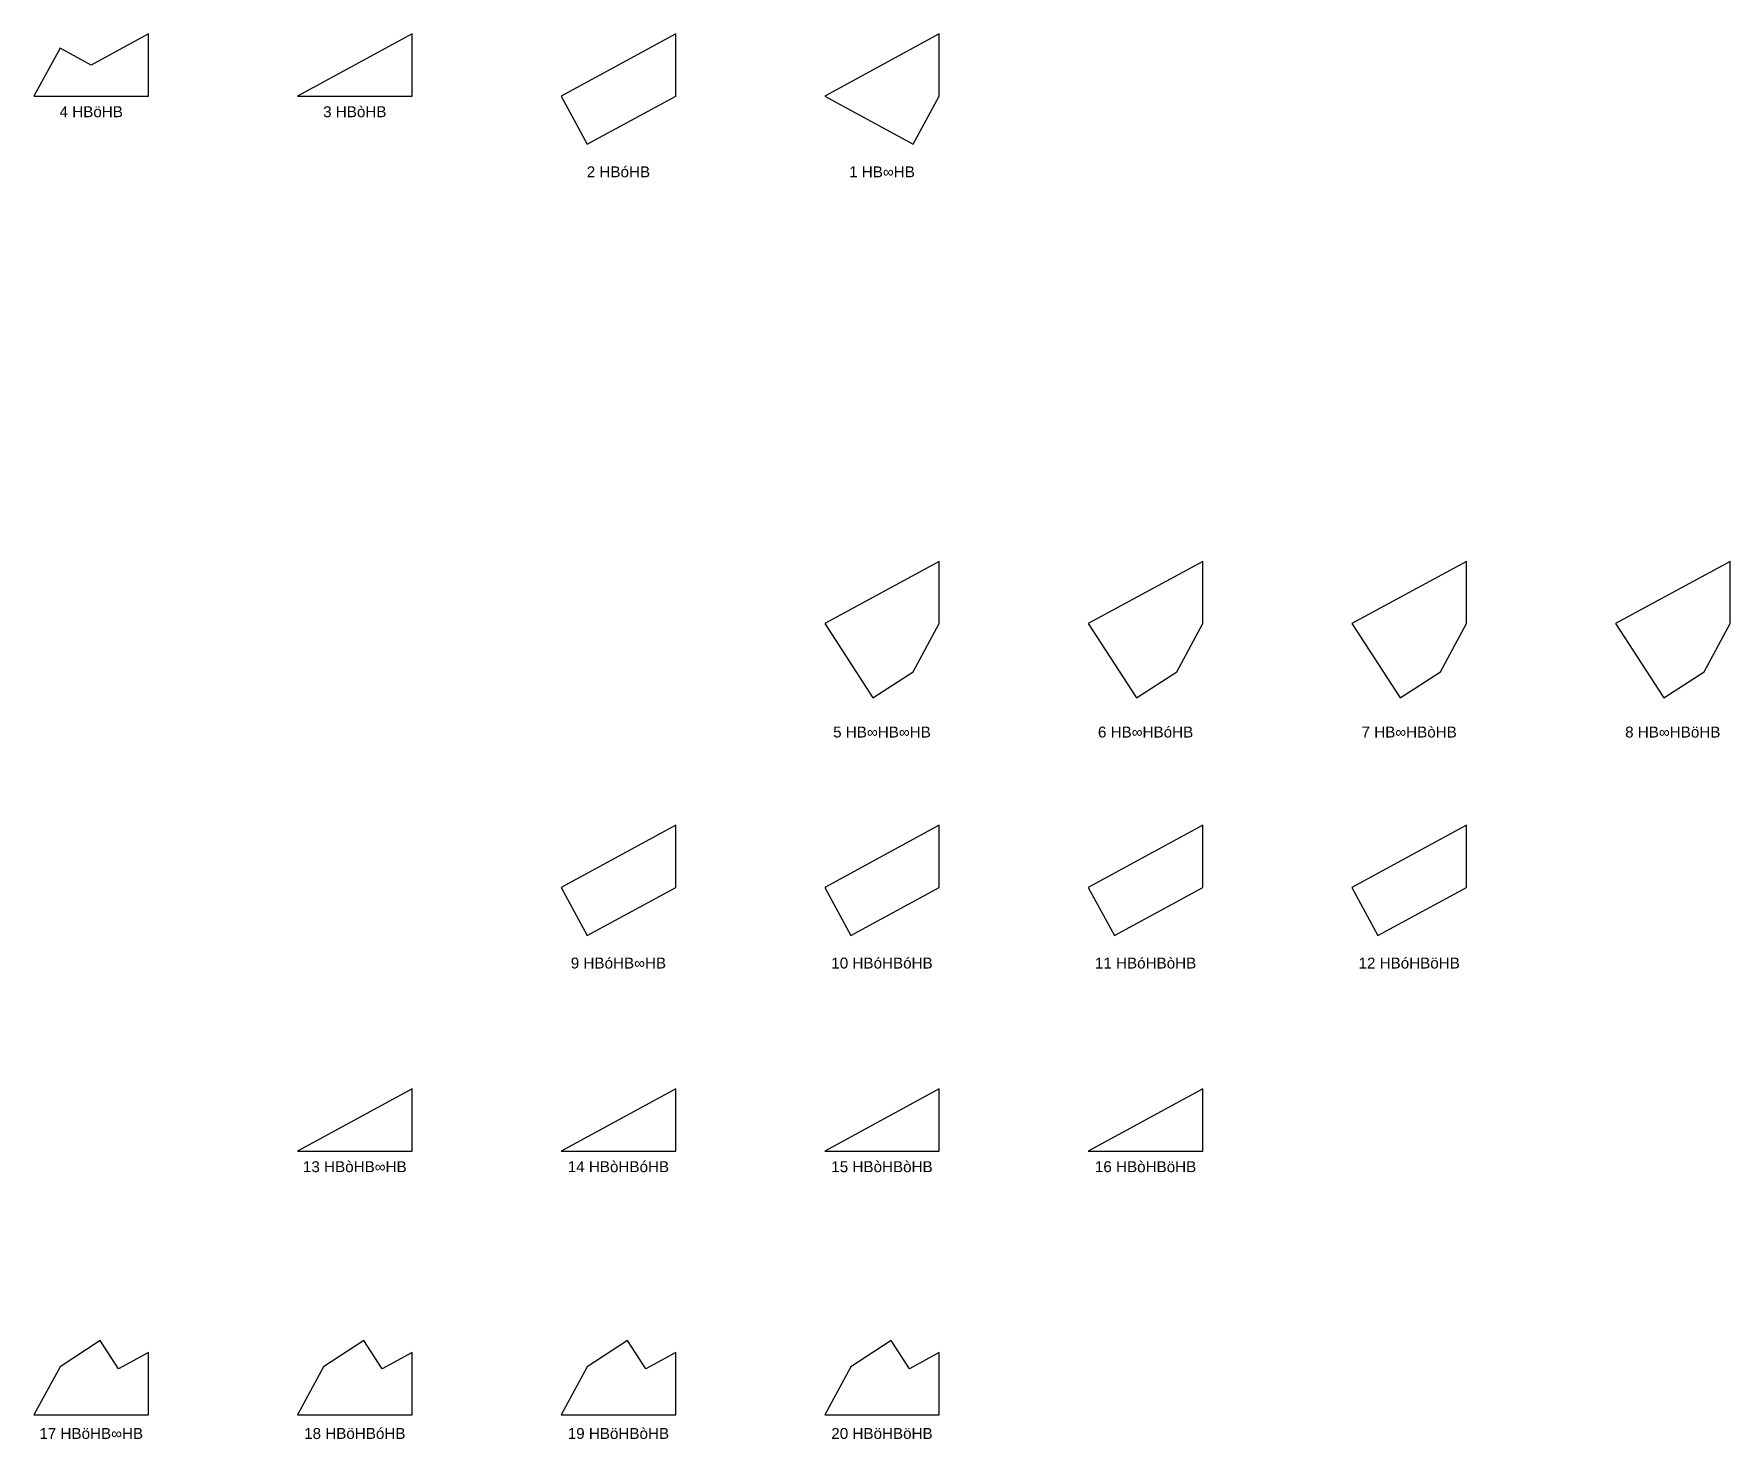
# Model space of a CAD drawing. Header units: millimetres. Extents: x 122552 to 1654769, y -10280102 to 62068.
# Drawn here: x 1241153 to 1412632, y -106555 to 35419 of the extents above; entities that cross this region are included whole.
import ezdxf
from ezdxf.enums import TextEntityAlignment as Align

# ---------------------------------------------------------------- set-up
doc = ezdxf.new("R2010")
doc.units = ezdxf.units.MM
doc.styles.add('Arial', font='arial_0.ttf')

msp = doc.modelspace()

# ---------------------------------------------------------------- texts
at = {"style": 'Arial'}
for s, p in [('4 HBöHB', (1246946, 27558)), ('3 HBòHB', (1273595, 27558)), ('2 HBóHB', (1300244, 21486)), ('1 HB∞HB', (1326892, 21486)), ('5 HB∞HB∞HB', (1326892, -35120)), ('6 HB∞HBóHB', (1353541, -35120)), ('7 HB∞HBòHB', (1380190, -35120)), ('8 HB∞HBöHB', (1406838, -35120)), ('9 HBóHB∞HB', (1300244, -58460)), ('10 HBóHBóHB', (1326892, -58460)), ('11 HBóHBòHB', (1353541, -58460)), ('12 HBóHBöHB', (1380190, -58460)), ('13 HBòHB∞HB', (1273595, -79036)), ('14 HBòHBóHB', (1300244, -79036)), ('15 HBòHBòHB', (1326892, -79036)), ('16 HBòHBöHB', (1353541, -79036)), ('17 HBöHB∞HB', (1246946, -105989)), ('18 HBöHBóHB', (1273595, -105989)), ('19 HBöHBòHB', (1300244, -105989)), ('20 HBöHBöHB', (1326892, -105989))]:
    msp.add_text(s, height=1100, dxfattribs=at).set_placement(p, align=Align.MIDDLE_CENTER)

# ---------------------------------------------------------------- linework, layer by layer
for points in [[(1252740, 29131), (1252740, 35419), (1246946, 32275), (1243789, 33988), (1241153, 29131)], [(1279389, 29131), (1279389, 35419), (1267801, 29131)], [(1306037, 35419), (1294450, 29131), (1297086, 24273), (1306037, 29131)], [(1332686, 35419), (1321099, 29131), (1330050, 24273), (1332686, 29131)], [(1332686, -17878), (1321099, -24167), (1325977, -31672), (1330050, -29024), (1332686, -24167)], [(1359335, -17878), (1347747, -24167), (1352625, -31672), (1356698, -29024), (1359335, -24167)], [(1385983, -17878), (1374396, -24167), (1379274, -31672), (1383347, -29024), (1385983, -24167)], [(1412632, -17878), (1401045, -24167), (1405923, -31672), (1409996, -29024), (1412632, -24167)], [(1297086, -55673), (1306037, -50815), (1306037, -44527), (1294450, -50815)], [(1323735, -55673), (1332686, -50815), (1332686, -44527), (1321099, -50815)], [(1350384, -55673), (1359335, -50815), (1359335, -44527), (1347747, -50815)], [(1377032, -55673), (1385983, -50815), (1385983, -44527), (1374396, -50815)], [(1267801, -77464), (1279389, -77464), (1279389, -71176)], [(1294450, -77464), (1306037, -77464), (1306037, -71176)], [(1321099, -77464), (1332686, -77464), (1332686, -71176)], [(1347747, -77464), (1359335, -77464), (1359335, -71176)], [(1252740, -104113), (1252740, -97824), (1249718, -99464), (1247862, -96608), (1243789, -99255), (1241153, -104113)], [(1279389, -104113), (1279389, -97824), (1276367, -99464), (1274510, -96608), (1270438, -99255), (1267801, -104113)], [(1306037, -104113), (1306037, -97824), (1303016, -99464), (1301159, -96608), (1297086, -99255), (1294450, -104113)], [(1332686, -104113), (1332686, -97824), (1329664, -99464), (1327808, -96608), (1323735, -99255), (1321099, -104113)]]:
    msp.add_lwpolyline(points, close=True)

msp.set_redraw_order([(e.dxf.handle, doc.entitydb.next_handle()) for e in msp.query("TEXT MTEXT ATTDEF DIMENSION ARC_DIMENSION")])  # texts and dimensions are drawn at this point

doc.saveas('drawing.dxf')
